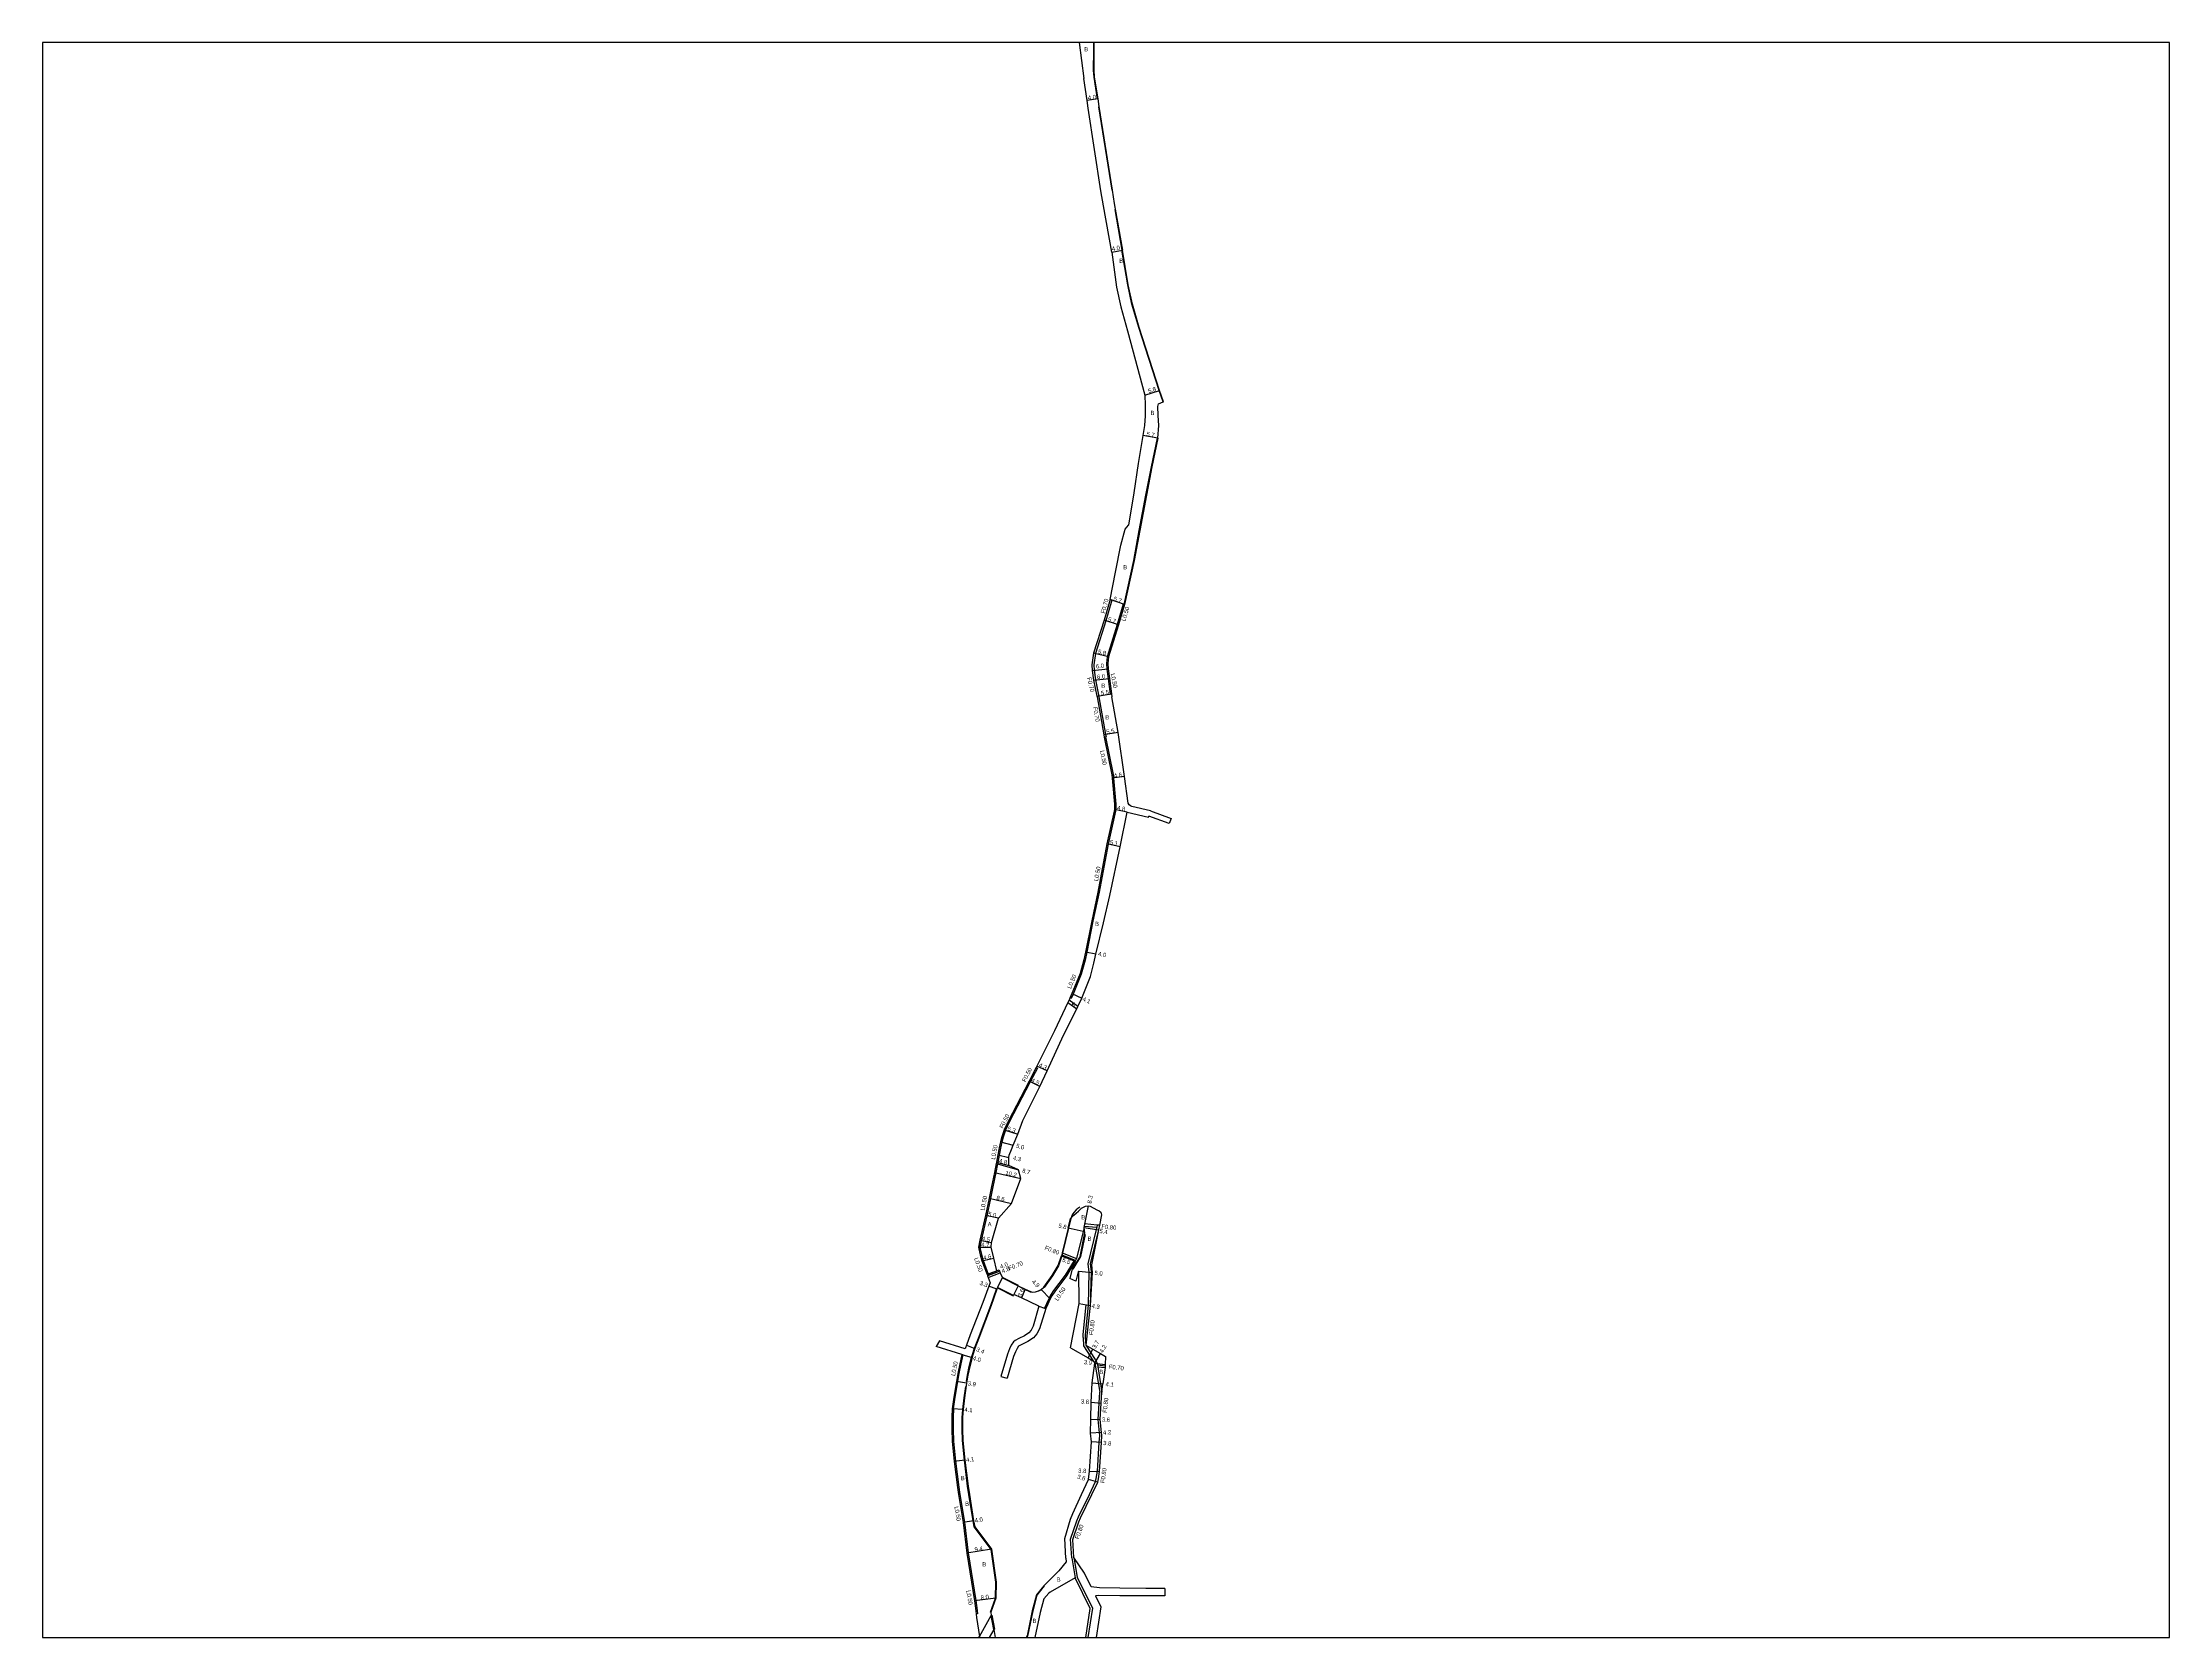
# Model space of a CAD drawing. Header units: metres. Extents: x -18400 to -16000, y -119400 to -117000.
# Drawn here: x -16800 to -16000, y -118800 to -118200 of the extents above; entities that cross this region are included whole.
import ezdxf

# ---------------------------------------------------------------- set-up
doc = ezdxf.new("R2010")
doc.units = ezdxf.units.M
doc.header["$LTSCALE"] = 2.5
for name, color, linetype in [('側溝・桝', 7, 'Continuous'), ('図郭', 7, 'Continuous'), ('幅員', 7, 'Continuous'), ('歩道・分離帯・安全施設', 7, 'Continuous'), ('舗装', 7, 'Continuous'), ('道路', 7, 'Continuous')]:
    doc.layers.add(name, color=color, linetype=linetype)
doc.styles.get("Standard").update_dxf_attribs({"font": ''})
doc.styles.get('Standard').set_extended_font_data('@MS PGothic')

msp = doc.modelspace()

# ---------------------------------------------------------------- linework, layer by layer
at = {"layer": '側溝・桝'}
for points in [[(-16397.77, -118409.81), (-16400.04, -118417.51), (-16403.99, -118429.82), (-16404.62, -118434.13), (-16404.47, -118436.16)], [(-16393.53, -118411.29), (-16395.78, -118418.96), (-16399.57, -118431.06), (-16399.84, -118433.63), (-16399.69, -118435.71), (-16399.21, -118439.36), (-16398.47, -118445.11)], [(-16397.77, -118409.81), (-16398.43, -118409.57)], [(-16393.53, -118411.29), (-16393.05, -118411.46)], [(-16404.47, -118436.16), (-16404, -118439.71), (-16402.68, -118445.96), (-16402.64, -118446.18)], [(-16398.47, -118445.11), (-16397.97, -118445.03)]]:
    msp.add_lwpolyline(points, dxfattribs=at)
at = {"layer": '側溝・桝', "flags": 128}
for points in [[(-16402.64, -118446.18), (-16400.18, -118460.31), (-16400, -118461.18)], [(-16400.2, -118461.22), (-16397.31, -118475.42), (-16397.13, -118476.73), (-16396.27, -118486.51), (-16396.25, -118488.55), (-16396.38, -118489.21), (-16399.18, -118501.55), (-16402.6, -118519.67), (-16404.9, -118530.56), (-16407.24, -118542.25), (-16407.85, -118545.25), (-16409.29, -118550.45), (-16412.41, -118558.01), (-16413.09, -118559.65), (-16413.55, -118559.45)], [(-16400.69, -118461.32), (-16400.2, -118461.22), (-16400, -118461.18)], [(-16426.26, -118585.56), (-16425.82, -118585.8), (-16428.48, -118590.93), (-16436.4, -118606.14), (-16437.78, -118609.16), (-16438.66, -118611.81), (-16439.18, -118613.65), (-16439.67, -118613.53)], [(-16439.18, -118613.65), (-16439.67, -118615.94), (-16440.17, -118618.57), (-16440.7, -118621.33), (-16440.8, -118621.84), (-16441.46, -118625.13), (-16442.52, -118630.43), (-16443.48, -118634.91), (-16444.86, -118641.36)], [(-16444.86, -118641.36), (-16446.98, -118650.68), (-16447.42, -118653.14), (-16447.35, -118653.75), (-16446.81, -118655.97), (-16446.18, -118658.16), (-16444.28, -118663.31), (-16444.12, -118663.76)], [(-16403.3, -118644.84), (-16408.08, -118644.43), (-16408.15, -118645.23), (-16403.47, -118645.63)], [(-16403.3, -118644.84), (-16403.47, -118645.63), (-16403.65, -118646.49), (-16406.81, -118659.44), (-16406.42, -118662.54), (-16406.71, -118674.95), (-16405.91, -118675.09)], [(-16402.87, -118646.66), (-16406, -118659.49), (-16405.61, -118662.5), (-16405.91, -118675.09)], [(-16402.5, -118644.91), (-16403.3, -118644.84)], [(-16416.45, -118655.33), (-16411.14, -118657.43)], [(-16444.58, -118663.94), (-16444.12, -118663.76), (-16440.08, -118662.22)], [(-16444.34, -118664.6), (-16439.8, -118662.86)], [(-16411.94, -118657.98), (-16412.03, -118658.19), (-16415.31, -118663.67), (-16419.69, -118669.52), (-16420.82, -118671.24), (-16421.39, -118672.35), (-16422.38, -118674.46), (-16423.14, -118676.13), (-16422.67, -118676.3)], [(-16416.64, -118656.11), (-16411.94, -118657.98), (-16411.47, -118658.16)], [(-16408.61, -118687.13), (-16408.61, -118686.05), (-16407.5, -118674.82), (-16406.71, -118674.95)], [(-16406.71, -118674.95), (-16407.81, -118686.09), (-16407.81, -118687.1), (-16407.63, -118689.99), (-16404.1, -118695.46), (-16403.4, -118696.54)], [(-16408.61, -118687.13), (-16408.41, -118690.24), (-16404.77, -118695.89)], [(-16457.3, -118714), (-16456.74, -118709.66), (-16455.79, -118703.76), (-16455.22, -118700.75), (-16454.43, -118697.11), (-16453.74, -118693.69), (-16454.22, -118693.55)], [(-16404.16, -118696.85), (-16402.37, -118707.73)], [(-16403.4, -118696.54), (-16403.24, -118697.43), (-16403.11, -118698.15), (-16401.57, -118707.67)], [(-16403.24, -118697.43), (-16400.31, -118697.78)], [(-16403.11, -118698.15), (-16400.34, -118698.48)], [(-16406.22, -118746.18), (-16403.89, -118741.33), (-16403.64, -118740.2), (-16403.25, -118737.42), (-16402.51, -118726.65), (-16402.33, -118724.08), (-16402.42, -118722.99), (-16402.95, -118718), (-16402.6, -118711.8), (-16402.37, -118707.73)], [(-16457.3, -118714), (-16457.46, -118717.13), (-16457.5, -118721.68), (-16457.32, -118726.1), (-16456.66, -118733.73), (-16455.37, -118743.52), (-16454.94, -118746.18)], [(-16454.94, -118746.18), (-16453.24, -118756.64), (-16451.87, -118768.22), (-16448.9, -118786.13), (-16448.49, -118789.86), (-16448.32, -118791.17)], [(-16412.87, -118770.06), (-16413.32, -118762.98), (-16410.96, -118756.15), (-16410.3, -118754.66), (-16406.22, -118746.18)], [(-16412.87, -118770.06), (-16411.61, -118777.51)], [(-16412.08, -118769.97), (-16410.84, -118777.26), (-16405.11, -118788.94), (-16406.79, -118800)], [(-16448.32, -118791.17), (-16448.81, -118791.23)]]:
    msp.add_lwpolyline(points, dxfattribs=at)
at = {"layer": '図郭'}
msp.add_lwpolyline([(-16800, -118800), (-16000, -118800), (-16000, -118200), (-16800, -118200)], close=True, dxfattribs=at)
at = {"layer": '幅員'}
for points in [[(-16403.13, -118221.23), (-16407.09, -118221.76)], [(-16397.79, -118278.8), (-16393.85, -118278.15)], [(-16385.34, -118332.7), (-16379.83, -118330.88)], [(-16380.5, -118348.85), (-16386.11, -118347.85)], [(-16393.05, -118411.46), (-16398.43, -118409.57)], [(-16395.3, -118419.1), (-16400.71, -118417.32)], [(-16399.07, -118431.13), (-16404.68, -118429.66)], [(-16405.17, -118436.23), (-16399.19, -118435.66)], [(-16404.69, -118439.83), (-16398.72, -118439.29)], [(-16403.39, -118445.95), (-16397.97, -118445.03)]]:
    msp.add_lwpolyline(points, dxfattribs=at)
at = {"layer": '幅員', "flags": 128}
for points in [[(-16395.44, -118459.53), (-16400.87, -118460.44)], [(-16393.07, -118476.17), (-16397.62, -118476.79)], [(-16392.05, -118489.49), (-16396.75, -118488.5)], [(-16394.68, -118502.53), (-16399.67, -118501.45)], [(-16403.81, -118542.97), (-16407.73, -118542.15)], [(-16412.87, -118557.8), (-16409.12, -118559.47)], [(-16424.89, -118592.68), (-16428.93, -118590.7)], [(-16422.1, -118586.86), (-16425.99, -118585.05)], [(-16439.67, -118613.53), (-16434.89, -118614.81)], [(-16438.24, -118608.97), (-16433.22, -118610.67)], [(-16441.29, -118621.75), (-16432.89, -118624.03)], [(-16441.19, -118621.23), (-16436.55, -118622.48)], [(-16440.66, -118618.48), (-16436.51, -118619.38)], [(-16441.95, -118625.03), (-16432.08, -118627.4)], [(-16443.97, -118634.8), (-16435.59, -118636.74)], [(-16408.19, -118645.76), (-16406.54, -118637.62)], [(-16440.46, -118642.3), (-16445.35, -118641.26)], [(-16408.59, -118647.33), (-16414.23, -118645.98)], [(-16408.19, -118645.76), (-16402.87, -118646.66)], [(-16447.93, -118653.13), (-16443.23, -118653.17)], [(-16447.47, -118650.58), (-16443.05, -118651.43)], [(-16446.66, -118658.32), (-16442.18, -118657.29)], [(-16440.27, -118661.77), (-16444.75, -118663.48)], [(-16444.75, -118663.48), (-16441.02, -118662.06)], [(-16416.71, -118656.43), (-16411.59, -118658.42)], [(-16410.16, -118662.21), (-16405.19, -118662.71)], [(-16441.03, -118669.03), (-16444.12, -118667.88)], [(-16430.43, -118668.96), (-16431.82, -118672.28)], [(-16424.33, -118669.04), (-16420.94, -118672.57)], [(-16410.15, -118674.36), (-16405.91, -118675.09)], [(-16454.22, -118693.55), (-16450.39, -118694.7)], [(-16452.47, -118690.02), (-16449.3, -118691.26)], [(-16406.73, -118694.78), (-16404.89, -118691.57)], [(-16404.16, -118696.85), (-16402.12, -118693.18)], [(-16452.43, -118704.29), (-16456.29, -118703.68)], [(-16404.16, -118696.85), (-16400.29, -118697.31)], [(-16405.59, -118711.5), (-16401.8, -118711.84)], [(-16405.26, -118704.17), (-16401.18, -118704.54)], [(-16453.71, -118714.24), (-16457.8, -118713.95)], [(-16405.74, -118717.86), (-16402.15, -118717.98)], [(-16401.63, -118722.92), (-16405.82, -118723.11)], [(-16401.71, -118726.7), (-16405.5, -118726.4)], [(-16453.09, -118733.29), (-16457.16, -118733.78)], [(-16403.13, -118741.6), (-16406.6, -118740.61)], [(-16406.25, -118737.38), (-16402.45, -118737.51)], [(-16449.79, -118756.09), (-16453.74, -118756.71)], [(-16443.07, -118766.84), (-16452.36, -118768.29)], [(-16441.46, -118785.25), (-16449.4, -118786.2)]]:
    msp.add_lwpolyline(points, dxfattribs=at)
at = {"layer": '歩道・分離帯・安全施設'}
for points in [[(-16404.72, -118200), (-16404.71, -118200.27), (-16404.72, -118202.85), (-16404.78, -118210.43), (-16404.58, -118212.97), (-16403.28, -118221.25)], [(-16402.88, -118224.13), (-16397.84, -118255.53)], [(-16396.73, -118262.84), (-16393.99, -118278.17)], [(-16378.56, -118335.22), (-16379.97, -118330.93), (-16387.64, -118307.25), (-16390.24, -118298.41), (-16391.84, -118291.21), (-16393.99, -118278.17)], [(-16393.2, -118411.41), (-16389.57, -118394.81), (-16387.47, -118383.51), (-16384.97, -118370.29), (-16382.86, -118359.61), (-16380.65, -118348.82)]]:
    msp.add_lwpolyline(points, dxfattribs=at)
at = {"layer": '歩道・分離帯・安全施設', "flags": 128}
for points in [[(-16409.88, -118638.09), (-16410.61, -118638.63), (-16411.28, -118639.18), (-16412.12, -118640.08), (-16412.75, -118640.96), (-16413.23, -118642.5), (-16414.08, -118646.01), (-16416.31, -118655.36), (-16416.49, -118656.15), (-16416.57, -118656.48)], [(-16407.88, -118648.38), (-16409.53, -118656.74), (-16412.53, -118661.41)], [(-16416.57, -118656.48), (-16417.86, -118660.19), (-16420.08, -118663.96), (-16423.25, -118668.35)], [(-16452.48, -118703.65), (-16452.1, -118701.34), (-16451.41, -118698.06), (-16450.54, -118694.66), (-16450.22, -118693.6), (-16449.44, -118691.21), (-16447.96, -118687.35), (-16443.31, -118675.11), (-16441.17, -118668.98), (-16441.04, -118668.61)], [(-16427.95, -118670.13), (-16428.41, -118670.05), (-16430.49, -118669.09), (-16432.3, -118668.26)], [(-16424.25, -118669.17), (-16425.33, -118669.71)], [(-16443.49, -118790.46), (-16441.6, -118785.22), (-16441.48, -118779.17), (-16443.22, -118766.9), (-16449.53, -118758.4), (-16449.93, -118756.11), (-16451.54, -118746.18), (-16452.05, -118743.08), (-16453.24, -118733.31), (-16453.98, -118725.87), (-16454.15, -118721.63), (-16454.11, -118717.29), (-16453.86, -118714.23), (-16453.41, -118709.88), (-16452.78, -118705.55)], [(-16423.28, -118780.63), (-16426.03, -118784.07), (-16427.56, -118789.95), (-16429.55, -118799.49), (-16429.8, -118800)]]:
    msp.add_lwpolyline(points, dxfattribs=at)
at = {"layer": '舗装', "flags": 128}
msp.add_lwpolyline([(-16425.22, -118675.33), (-16423.14, -118676.13), (-16422.67, -118676.3)], dxfattribs=at)
at = {"layer": '道路'}
for points in [[(-16410.12, -118200), (-16408.38, -118213.57)], [(-16404.57, -118200), (-16404.56, -118200.27), (-16404.57, -118202.85), (-16404.63, -118210.43), (-16404.43, -118212.95), (-16403.13, -118221.23)], [(-16397.79, -118278.8), (-16400.9, -118261.4), (-16401.91, -118255.75), (-16406.69, -118224.69), (-16407.09, -118221.76), (-16408.38, -118213.57)], [(-16403.13, -118221.23), (-16402.74, -118224.1)], [(-16402.74, -118224.1), (-16397.69, -118255.5), (-16396.98, -118260.61), (-16393.85, -118278.15)], [(-16397.79, -118278.8), (-16396.01, -118292.02), (-16394.36, -118299.47), (-16391.95, -118308.43), (-16385.34, -118332.7), (-16385.32, -118336.47), (-16385.22, -118340.46), (-16385.53, -118344.12), (-16386.11, -118347.85), (-16387.93, -118358.42), (-16389.54, -118369.45), (-16391.58, -118381.53)], [(-16380.5, -118348.85), (-16380.12, -118344.09), (-16380.35, -118340.31), (-16380.48, -118336.94), (-16380.22, -118335.9), (-16378.56, -118335.22), (-16378.42, -118335.17), (-16379.83, -118330.88), (-16387.5, -118307.21), (-16390.09, -118298.37), (-16391.69, -118291.18), (-16393.85, -118278.15)], [(-16380.5, -118348.85), (-16382.71, -118359.64), (-16384.82, -118370.32), (-16387.32, -118383.54), (-16389.42, -118394.84), (-16393.05, -118411.46)], [(-16398.43, -118409.57), (-16396.42, -118399.29), (-16394.36, -118389.13), (-16392.82, -118383.06), (-16391.58, -118381.53)], [(-16398.43, -118409.57), (-16400.71, -118417.32), (-16404.68, -118429.66), (-16405.32, -118434.11), (-16405.17, -118436.23), (-16404.69, -118439.83), (-16403.39, -118445.95), (-16403.35, -118446.18)], [(-16393.05, -118411.46), (-16395.3, -118419.1), (-16399.07, -118431.13), (-16399.35, -118433.6), (-16399.19, -118435.66), (-16398.72, -118439.29), (-16397.97, -118445.03), (-16397.75, -118446.18)], [(-16447.58, -118799.67), (-16443.21, -118791.68), (-16442.25, -118796.94), (-16443.97, -118800)]]:
    msp.add_lwpolyline(points, dxfattribs=at)
at = {"layer": '道路', "flags": 128}
for points in [[(-16403.35, -118446.18), (-16400.87, -118460.44), (-16400.69, -118461.32), (-16397.8, -118475.5), (-16397.62, -118476.79), (-16396.77, -118486.53), (-16396.75, -118488.5), (-16396.87, -118489.1), (-16399.67, -118501.45), (-16403.09, -118519.58), (-16405.39, -118530.47), (-16407.73, -118542.15), (-16408.33, -118545.12), (-16409.76, -118550.27), (-16412.87, -118557.8), (-16413.55, -118559.45), (-16413.9, -118560.29)], [(-16391.64, -118486.1), (-16393.07, -118476.17), (-16395.44, -118459.53), (-16397.75, -118446.18)], [(-16383.28, -118489.08), (-16390.25, -118487.36), (-16390.8, -118487.15), (-16391.28, -118486.75), (-16391.64, -118486.1)], [(-16410.59, -118562.65), (-16409.12, -118559.47), (-16405.89, -118551.36), (-16404.61, -118546.33), (-16403.81, -118542.97), (-16400.95, -118531.22), (-16398.57, -118520.83), (-16394.68, -118502.53), (-16392.05, -118489.49)], [(-16392.05, -118489.49), (-16384.04, -118491.47), (-16383.92, -118490.98)], [(-16376.2, -118493.83), (-16383.92, -118490.98)], [(-16376.2, -118493.83), (-16383.92, -118490.98)], [(-16383.28, -118489.08), (-16375.5, -118491.96)], [(-16383.28, -118489.08), (-16375.5, -118491.96)], [(-16375.5, -118491.96), (-16376.2, -118493.83)], [(-16413.9, -118560.29), (-16414.36, -118561.18), (-16419.41, -118571.81), (-16425.99, -118585.05), (-16426.26, -118585.56), (-16428.93, -118590.7), (-16436.85, -118605.92), (-16438.24, -118608.97), (-16439.14, -118611.66), (-16439.67, -118613.53), (-16440.16, -118615.84), (-16440.66, -118618.48), (-16441.19, -118621.23), (-16441.29, -118621.75), (-16441.95, -118625.03), (-16443.01, -118630.33), (-16443.97, -118634.8), (-16445.35, -118641.26), (-16447.47, -118650.58), (-16447.93, -118653.13), (-16447.84, -118653.84), (-16447.29, -118656.09), (-16446.66, -118658.32), (-16444.75, -118663.48), (-16444.58, -118663.94), (-16444.34, -118664.6), (-16443.62, -118666.54), (-16444.12, -118667.88), (-16446.38, -118673.96), (-16451.05, -118686.2), (-16452.47, -118690.02), (-16452.87, -118691.09), (-16452.96, -118691.37)], [(-16440.27, -118661.77), (-16441.02, -118662.06), (-16442.18, -118657.29), (-16443.23, -118653.17), (-16443.05, -118651.43), (-16440.46, -118642.3), (-16435.59, -118636.74), (-16432.08, -118627.4), (-16432.89, -118624.03), (-16436.55, -118622.48), (-16436.51, -118619.38), (-16436.37, -118618.6), (-16435.56, -118616.49), (-16434.89, -118614.81), (-16433.22, -118610.67), (-16431.26, -118605.46), (-16424.89, -118592.68), (-16422.1, -118586.86), (-16415.95, -118573.45), (-16411.01, -118563.56), (-16410.59, -118562.65)], [(-16413.9, -118560.29), (-16414.36, -118561.18)], [(-16411.01, -118563.56), (-16410.59, -118562.65)], [(-16414.23, -118645.98), (-16413.37, -118642.42), (-16412.15, -118641.19), (-16410.35, -118639.57), (-16409.2, -118638.51), (-16407.7, -118637.77), (-16406.54, -118637.62), (-16405.92, -118637.7), (-16403.44, -118639.07), (-16402.56, -118639.55), (-16401.96, -118640), (-16401.68, -118641.01), (-16402.5, -118644.91), (-16402.87, -118646.66), (-16405.45, -118659.77), (-16405.19, -118662.71), (-16405.91, -118675.09), (-16407.63, -118689.99)], [(-16414.23, -118645.98), (-16416.45, -118655.33), (-16416.64, -118656.11), (-16416.71, -118656.43)], [(-16408.19, -118645.76), (-16408.59, -118647.33), (-16411.14, -118657.43)], [(-16409.67, -118656.68), (-16407.92, -118647.8), (-16408.19, -118645.76)], [(-16440.27, -118661.77), (-16440.08, -118662.22), (-16439.8, -118662.86), (-16438.99, -118664.77), (-16433, -118667.77), (-16430.43, -118668.96), (-16428.37, -118669.9), (-16427.56, -118670.04), (-16426.55, -118670), (-16425.39, -118669.57), (-16424.33, -118669.04), (-16423.36, -118668.25), (-16420.2, -118663.88), (-16417.99, -118660.12), (-16416.71, -118656.43)], [(-16411.14, -118657.43), (-16411.47, -118658.16), (-16411.59, -118658.42), (-16414.9, -118663.95), (-16419.28, -118669.81), (-16420.39, -118671.5), (-16420.94, -118672.57), (-16421.93, -118674.67), (-16422.67, -118676.3)], [(-16409.67, -118656.68), (-16412.67, -118661.34), (-16413.64, -118664.99)], [(-16413.32, -118691.04), (-16410.15, -118674.36), (-16410.16, -118662.21)], [(-16410.16, -118662.21), (-16410.51, -118662.49), (-16411.4, -118665.94)], [(-16440.79, -118668.34), (-16440.86, -118668.53), (-16441.03, -118669.03), (-16443.17, -118675.16), (-16447.82, -118687.4), (-16449.3, -118691.26), (-16450.07, -118693.64), (-16450.39, -118694.7), (-16451.27, -118698.09), (-16451.95, -118701.37), (-16452.43, -118704.29), (-16452.57, -118705.17), (-16453.26, -118709.89), (-16453.71, -118714.24), (-16453.96, -118717.3), (-16454, -118721.63), (-16453.83, -118725.85), (-16453.09, -118733.29), (-16451.9, -118743.06), (-16451.39, -118746.18)], [(-16425.22, -118675.33), (-16431.82, -118672.28), (-16434.62, -118670.98), (-16434.8, -118671.34), (-16440.79, -118668.34)], [(-16411.4, -118665.94), (-16413.64, -118664.99)], [(-16425.22, -118675.33), (-16427.41, -118682.93), (-16428.13, -118684.36), (-16429, -118685.38), (-16430.7, -118686.51), (-16432.75, -118687.57), (-16434.18, -118688.24), (-16434.81, -118688.74), (-16435.63, -118690.07), (-16436.32, -118691.47), (-16437.11, -118693.47), (-16439.57, -118701.8)], [(-16422.67, -118676.3), (-16425.07, -118683.84), (-16426.03, -118685.75), (-16427.32, -118687.27), (-16429.43, -118688.67), (-16431.65, -118689.81), (-16432.86, -118690.38), (-16432.91, -118690.43), (-16433.45, -118691.29), (-16434.04, -118692.49), (-16434.75, -118694.28), (-16437.17, -118702.51)], [(-16462.62, -118688.42), (-16463.88, -118690.6)], [(-16454.22, -118693.55), (-16463.88, -118690.6)], [(-16454.22, -118693.55), (-16463.88, -118690.6)], [(-16452.96, -118691.37), (-16462.62, -118688.42)], [(-16452.96, -118691.37), (-16462.62, -118688.42)], [(-16454.22, -118693.55), (-16454.92, -118697.01), (-16455.71, -118700.65), (-16456.29, -118703.68), (-16457.23, -118709.58), (-16457.8, -118713.95)], [(-16413.32, -118691.04), (-16406.73, -118694.78), (-16404.77, -118695.89), (-16404.16, -118696.85)], [(-16407.63, -118689.99), (-16404.89, -118691.57), (-16402.12, -118693.18), (-16400.16, -118694.3), (-16400.29, -118697.31), (-16400.31, -118697.78), (-16400.34, -118698.48), (-16401.18, -118704.54)], [(-16439.57, -118701.8), (-16437.17, -118702.51)], [(-16405.26, -118704.17), (-16404.16, -118696.85)], [(-16409.16, -118746.18), (-16406.6, -118740.61), (-16406.25, -118737.38), (-16405.5, -118726.4), (-16405.82, -118723.11), (-16405.74, -118717.86), (-16405.59, -118711.5), (-16405.26, -118704.17)], [(-16405.34, -118746.18), (-16403.13, -118741.6), (-16402.85, -118740.35), (-16402.45, -118737.51), (-16401.71, -118726.7), (-16401.53, -118724.07), (-16401.63, -118722.92), (-16402.15, -118717.98), (-16401.8, -118711.84), (-16401.57, -118707.67), (-16401.18, -118704.54)], [(-16457.8, -118713.95), (-16457.96, -118717.12), (-16458, -118721.69), (-16457.82, -118726.13), (-16457.16, -118733.78), (-16455.86, -118743.6), (-16455.44, -118746.18)], [(-16455.44, -118746.18), (-16453.74, -118756.71), (-16452.36, -118768.29), (-16449.4, -118786.2), (-16448.98, -118789.92), (-16448.81, -118791.23), (-16448.65, -118792.52)], [(-16451.39, -118746.18), (-16449.79, -118756.09), (-16449.39, -118758.34), (-16443.07, -118766.84)], [(-16415.07, -118770.15), (-16415.54, -118762.74), (-16413.39, -118755.51), (-16412.5, -118753.42), (-16409.16, -118746.18)], [(-16412.08, -118769.97), (-16412.51, -118763.09), (-16410.21, -118756.44), (-16409.57, -118754.99), (-16405.34, -118746.18)], [(-16443.07, -118766.84), (-16441.33, -118779.16), (-16441.46, -118785.25), (-16443.36, -118790.53), (-16443.21, -118791.68), (-16442.25, -118796.94), (-16441.7, -118800)], [(-16414.99, -118771.53), (-16417.69, -118774.91), (-16423.4, -118780.54)], [(-16415.07, -118770.15), (-16414.99, -118771.53)], [(-16408.11, -118775.79), (-16412.08, -118769.97)], [(-16377.88, -118781.54), (-16385.01, -118781.52), (-16394.78, -118781.48), (-16402.47, -118781.39), (-16405.59, -118780.91), (-16408.11, -118775.79)], [(-16423.4, -118780.54), (-16426.17, -118784.01), (-16427.71, -118789.92), (-16429.7, -118799.44), (-16429.97, -118800)], [(-16411.61, -118777.51), (-16420.97, -118782.98), (-16421.51, -118783.33), (-16423.44, -118785.41), (-16424.79, -118790.6), (-16426.75, -118800)], [(-16407.6, -118800), (-16405.94, -118789.07), (-16411.61, -118777.51)], [(-16377.88, -118781.54), (-16377.89, -118784.34)], [(-16377.89, -118784.34), (-16385.07, -118784.32), (-16394.81, -118784.28), (-16402.7, -118784.19), (-16403.93, -118784.32), (-16401.9, -118788.44), (-16403.65, -118800)], [(-16448.65, -118792.52), (-16447.58, -118799.67), (-16447.53, -118800)], [(-16447.83, -118800), (-16447.88, -118799.71), (-16447.58, -118799.67), (-16447.53, -118800)], [(-16447.53, -118800), (-16447.58, -118799.67)]]:
    msp.add_lwpolyline(points, dxfattribs=at)
at = {"layer": '道路'}
msp.add_lwpolyline([(-16411.01, -118563.56), (-16410.59, -118562.65), (-16413.9, -118560.29), (-16414.36, -118561.18)], close=True, dxfattribs=at)
at = {"layer": '道路', "flags": 128}
for points in [[(-16434.8, -118671.34), (-16440.79, -118668.34), (-16440.86, -118668.53), (-16434.87, -118671.53)], [(-16440.79, -118668.34), (-16438.99, -118664.77), (-16433, -118667.77), (-16434.62, -118670.98), (-16434.8, -118671.34)], [(-16432.91, -118667.59), (-16438.9, -118664.59), (-16438.99, -118664.77), (-16433, -118667.77)], [(-16442.25, -118796.94), (-16443.21, -118791.68), (-16442.92, -118791.63), (-16441.96, -118796.89)]]:
    msp.add_lwpolyline(points, close=True, dxfattribs=at)

# ---------------------------------------------------------------- texts
at = {"layer": '側溝・桝'}
for s, rotation, p in [('F0.70', 75.01514, (-16400.49, -118414.91)), ('L0.50', 73.63247, (-16392.72, -118417.83)), ('F0.70', 283.95885, (-16407.19, -118439.01)), ('L0.50', 281.17011, (-16398.25, -118437.49)), ('F0.70', 279.94781, (-16404.88, -118450.06)), ('L0.50', 281.41814, (-16402.28, -118466.46)), ('L0.50', 79.28709, (-16403.03, -118515.58)), ('L0.50', 67.57579, (-16413.18, -118556.1)), ('F0.50', 62.56706, (-16430.3, -118591.21)), ('F0.50', 63.00251, (-16438.78, -118608.68)), ('L0.50', 79.25875, (-16441.76, -118620.34)), ('L0.50', 77.90585, (-16445.77, -118639.47)), ('F0.80', 355.04108, (-16401.79, -118646.18)), ('F0.80', 338.39554, (-16423.23, -118653.99)), ('L0.50', 290.26423, (-16449.63, -118657.44)), ('F0.70', 21, (-16436.34, -118661.88)), ('L0.50', 56.7204, (-16418.13, -118673.53)), ('F0.80', 83.42291, (-16404.87, -118686.32)), ('L0.50', 77.78096, (-16456.82, -118701.73)), ('F0.70', 353.22411, (-16399.01, -118698.89)), ('F0.80', 83.6144, (-16399.72, -118715.57)), ('F0.80', 82.09936, (-16400.52, -118742)), ('L0.50', 279.20164, (-16457.02, -118750.8)), ('F0.80', 70.94221, (-16410.24, -118763.18)), ('L0.50', 279.39256, (-16452.55, -118782.38))]:
    msp.add_text(s, height=1.6, rotation=rotation, dxfattribs=at).set_placement(p)
at = {"layer": '幅員'}
for s, rotation, p in [('4.0', 7.75453, (-16406.71, -118221.61)), ('4.0', 9.38435, (-16397.69, -118278.42)), ('5.8', 18.24312, (-16383.88, -118331.95)), ('5.7', 349.90877, (-16384.87, -118347.97)), ('5.7', 340.69338, (-16397.31, -118409.86)), ('5.7', 341.80938, (-16399.49, -118417.61)), ('5.8', 345.3534, (-16403.17, -118429.8)), ('6.0', 5.46838, (-16403.75, -118435.47)), ('6.0', 5.15569, (-16403.34, -118439.45)), ('5.5', 9.65984, (-16401.78, -118445.57)), ('5.5', 9.59837, (-16399.75, -118460.15)), ('4.6', 7.74738, (-16396.94, -118476.59)), ('4.8', 348.03566, (-16395.95, -118488.57)), ('5.1', 347.77561, (-16398.72, -118501.55)), ('4.0', 348.22164, (-16403.09, -118543.51)), ('4.1', 336.00203, (-16409.04, -118560.39)), ('4.5', 333.91805, (-16428.3, -118590.9)), ('4.3', 334.99127, (-16425.45, -118585.19)), ('5.3', 341.28153, (-16437.21, -118609.21)), ('5.0', 345.00445, (-16433.96, -118615.69)), ('4.8', 344.99039, (-16440.39, -118621.35)), ('4.3', 347.65359, (-16435.15, -118620.28)), ('8.7', 344.79865, (-16431.71, -118625.06)), ('10.2', 346.49085, (-16437.98, -118625.88)), ('5.0', 347.91066, (-16444.45, -118641.35)), ('8.6', 346.97054, (-16441.31, -118635.31)), ('8.3', 78.47759, (-16405.52, -118636.88)), ('5.8', 346.55221, (-16418.03, -118645.76)), ('5.4', 350.40287, (-16402.56, -118647.81)), ('4.7', 359.47666, (-16446.95, -118653.1)), ('4.5', 349.17173, (-16446.81, -118650.61)), ('4.6', 12.95187, (-16446, -118658.06)), ('4.0', 20.88898, (-16439.53, -118661.34)), ('4.8', 20.88898, (-16438.89, -118663.02)), ('5.5', 338.68917, (-16416.62, -118658.54)), ('5.0', 354.17438, (-16404.38, -118663.6)), ('3.3', 339.64367, (-16447.68, -118667.23)), ('3.6', 67.26241, (-16431.83, -118672.05)), ('4.9', 313.82566, (-16428.06, -118666.31)), ('4.3', 350.15317, (-16405.51, -118675.97)), ('4.0', 343.23991, (-16450.24, -118695.58)), ('3.4', 338.72787, (-16448.94, -118692.26)), ('3.9', 353.15077, (-16408.38, -118697.14)), ('3.7', 60.17462, (-16403.92, -118691.49)), ('4.2', 60.88658, (-16401.17, -118693.13)), ('3.9', 350.99909, (-16452.11, -118705.15)), ('4.1', 354.88858, (-16400.21, -118705.45)), ('3.8', 354.76362, (-16409.5, -118711.93)), ('4.1', 355.9436, (-16453.32, -118715.07)), ('3.6', 358.16493, (-16401.57, -118718.8)), ('4.2', 2.68634, (-16401.09, -118723.69)), ('3.8', 355.45628, (-16401.09, -118727.59)), ('4.1', 6.92872, (-16452.54, -118734.03)), ('3.6', 344.17882, (-16410.95, -118740.21)), ('3.8', 357.97654, (-16410.48, -118738.03)), ('4.0', 8.99538, (-16449.27, -118756.82)), ('9.4', 8.89733, (-16449.31, -118767.71)), ('8.0', 6.78193, (-16447.03, -118785.81))]:
    msp.add_text(s, height=1.6, rotation=rotation, dxfattribs=at).set_placement(p)
at = {"layer": '舗装'}
for s, p in [('B', (-16408.21, -118203.31)), ('B', (-16395.05, -118282.88)), ('B', (-16383.26, -118340.14)), ('B', (-16393.55, -118398.18)), ('B', (-16401.78, -118442.75)), ('B', (-16400.31, -118454.64)), ('B', (-16404.11, -118532.35)), ('K', (-16412.96, -118562.62)), ('A', (-16444.51, -118645.36)), ('B', (-16409.33, -118642.73)), ('B', (-16406.93, -118650.79)), ('B', (-16402.48, -118700.9)), ('B', (-16454.61, -118740.85)), ('B', (-16453.02, -118750.49)), ('B', (-16446.55, -118773.27)), ('B', (-16418.54, -118779.03)), ('B', (-16427.65, -118794.55))]:
    msp.add_text(s, height=1.6, dxfattribs=at).set_placement(p)

doc.saveas('drawing.dxf')
